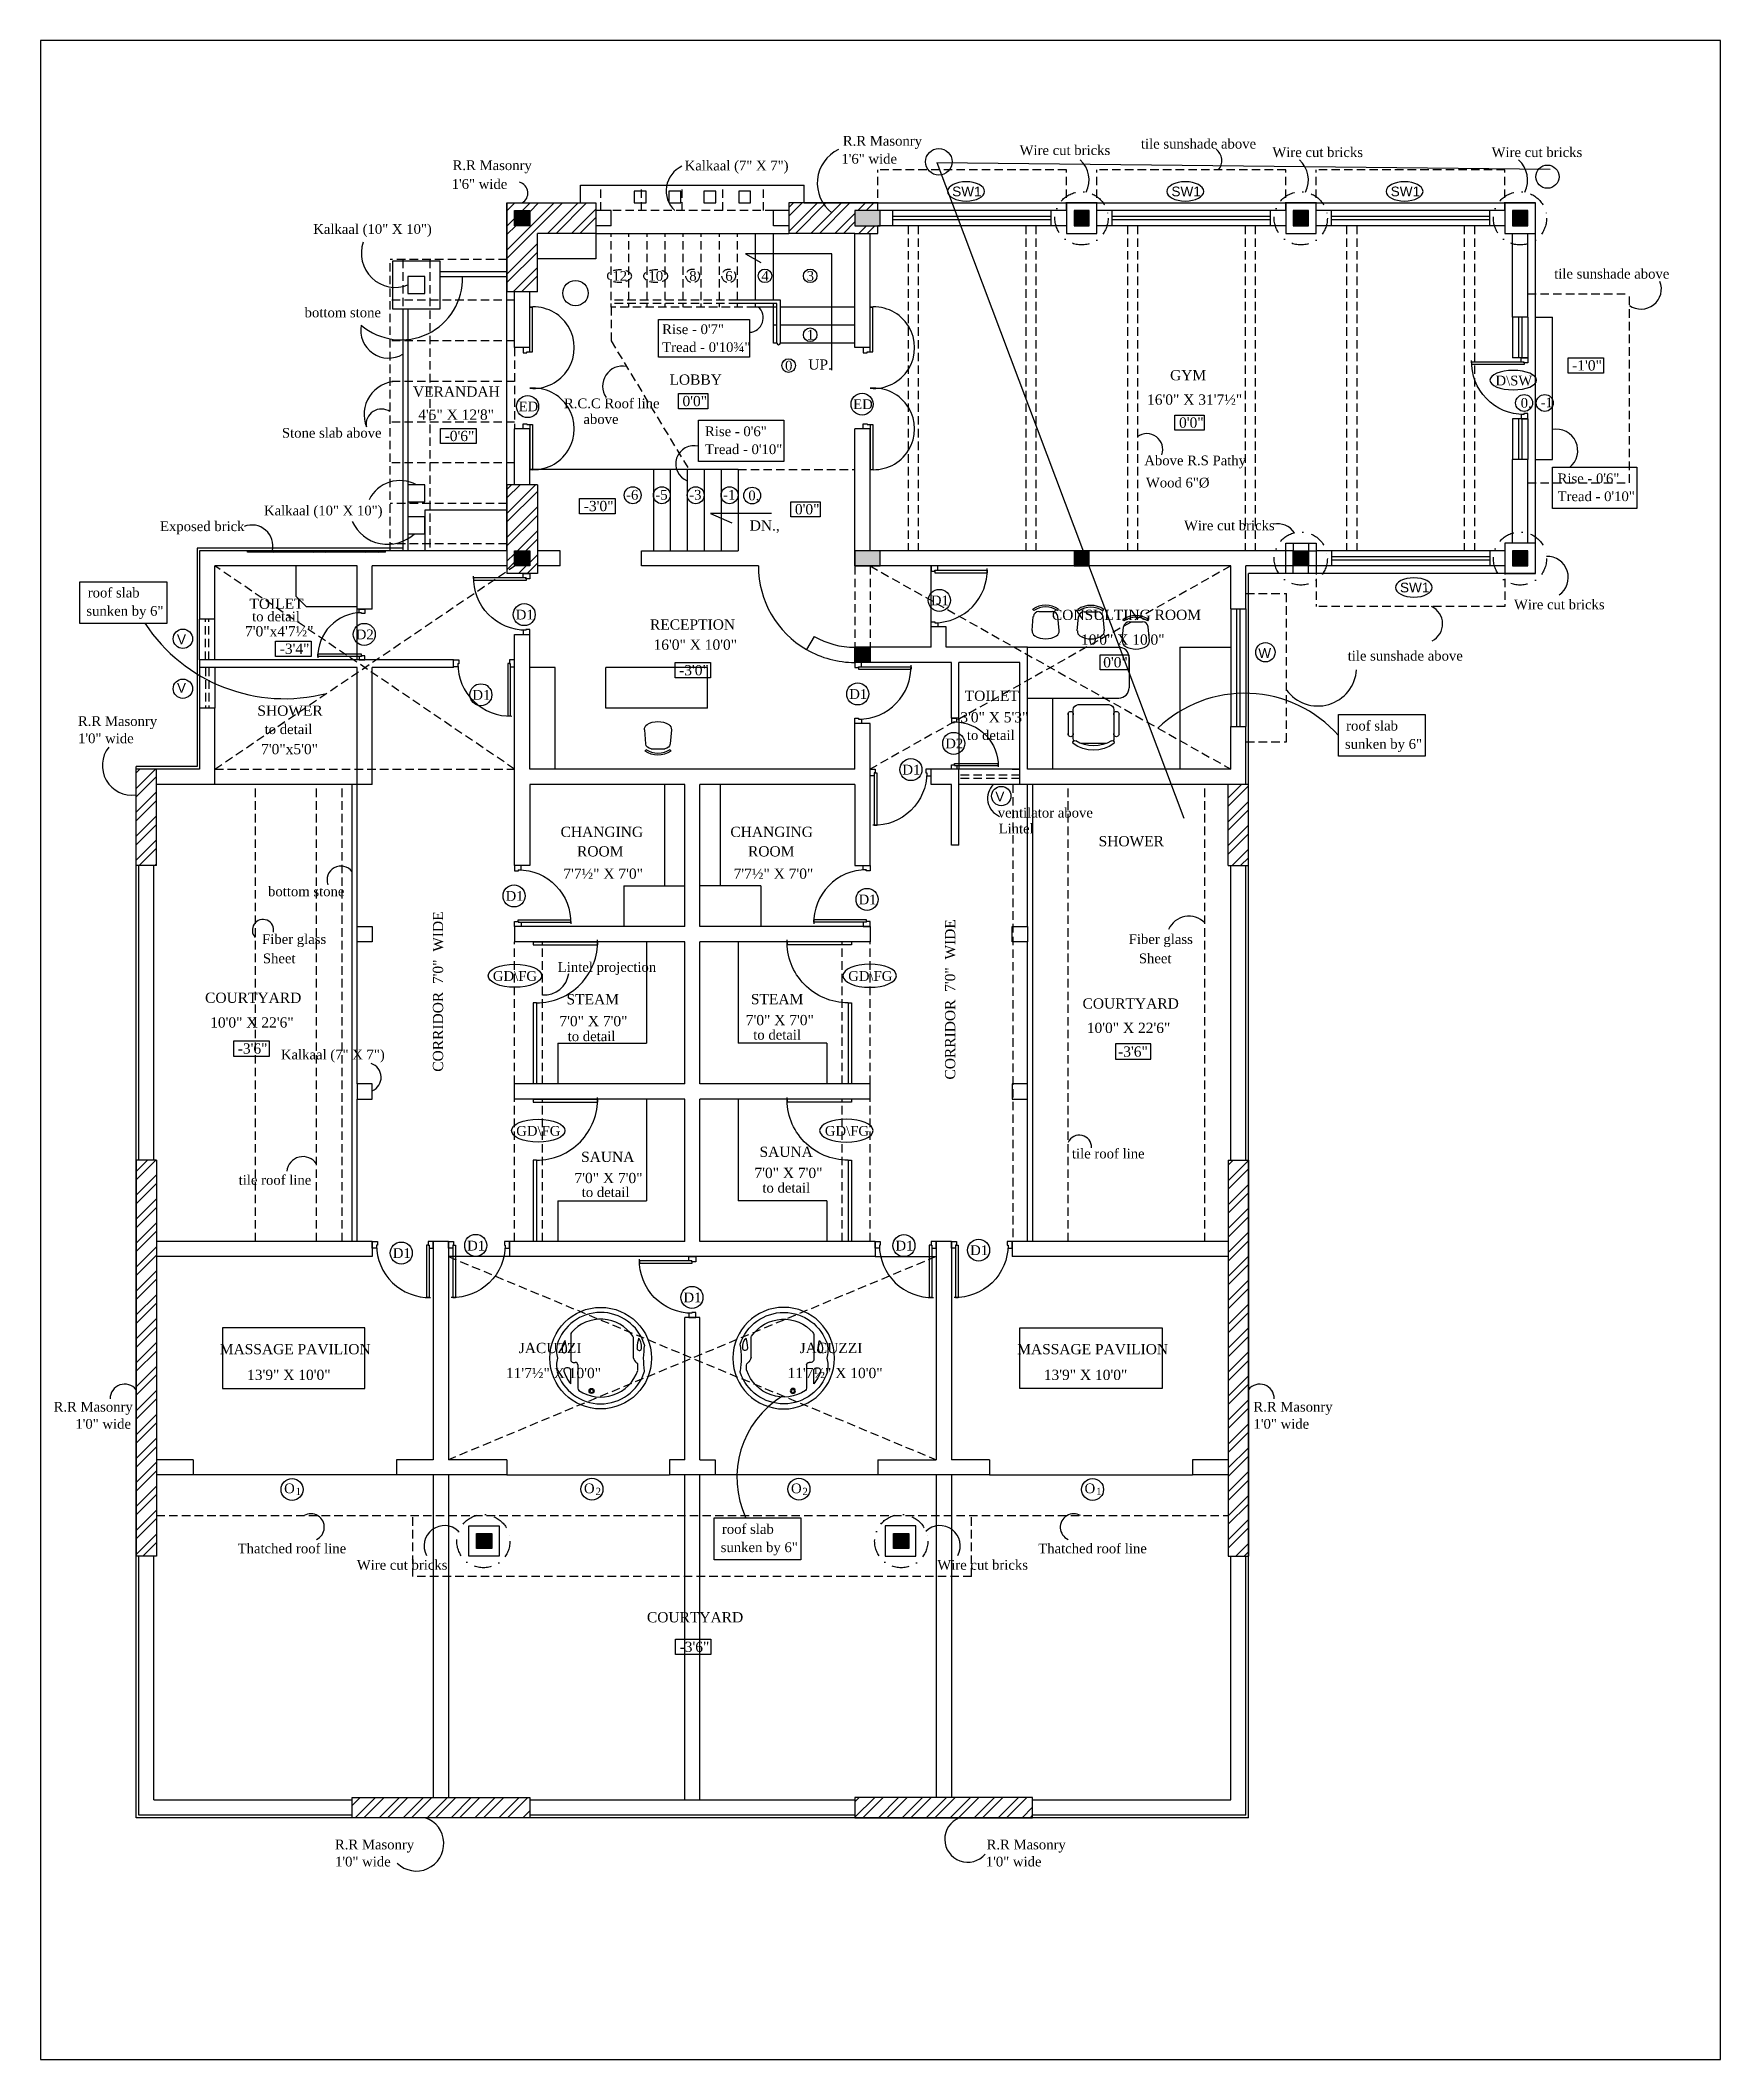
# Model space of a CAD drawing. Extents: x 12259 to 18078, y -1461 to 1911.
# Drawn here: x 12259 to 13252, y -339 to 854 of the extents above; entities that cross this region are included whole.
import ezdxf
from ezdxf.enums import TextEntityAlignment as Align

# ---------------------------------------------------------------- set-up
doc = ezdxf.new("R2010")
doc.units = 0
doc.header["$LTSCALE"] = 20
doc.header["$MEASUREMENT"] = 0
doc.linetypes.add('DASHDOT', pattern=[1, 0.5, -0.25, 0, -0.25])
doc.linetypes.add('HIDDEN', pattern=[0.375, 0.25, -0.125])
doc.layers.get('0').update_dxf_attribs({"linetype": 'CONTINUOUS'})
for name, color, linetype in [('column', 31, 'CONTINUOUS'), ('DETTEXT', 7, 'CONTINUOUS'), ('DOOR', 1, 'CONTINUOUS'), ('door text', 2, 'CONTINUOUS'), ('FURN', 10, 'CONTINUOUS'), ('Glass', 130, 'CONTINUOUS'), ('handrail', 1, 'CONTINUOUS'), ('HATCH', 252, 'CONTINUOUS'), ('kalkaal', 7, 'CONTINUOUS'), ('PLUMBING', 6, 'CONTINUOUS'), ('Roof lilne', 31, 'CONTINUOUS'), ('Stone', 8, 'CONTINUOUS'), ('text', 2, 'CONTINUOUS'), ('wall', 13, 'CONTINUOUS'), ('window', 4, 'CONTINUOUS'), ('window sill', 5, 'CONTINUOUS'), ('WINTEXT', 2, 'CONTINUOUS'), ('WOOD', 7, 'CONTINUOUS')]:
    doc.layers.add(name, color=color, linetype=linetype)
doc.layers.add('correct', color=230, linetype='CONTINUOUS', plot=False)
doc.styles.add('STYLE1', font='arial_2.ttf', dxfattribs={"width": 0.75, "oblique": 25})
doc.styles.add('style5', font='times_2.ttf')
pattern_1 = [(45, (-1534.97, 47.558), (-7.071068, 7.071068), []), (45, (-1534.97, 52.558), (-7.071068, 7.071068), [])]

msp = doc.modelspace()

# ---------------------------------------------------------------- texts
at = {"layer": 'DETTEXT', "style": 'style5'}
for s, p in [('R.R Masonry', (12733.4, 791.6)), ('R.R Masonry ', (12502.9, 777.2)), ('Kalkaal (7" X 7")', (12640, 777)), (' 1\'6" wide', (12730.4, 781)), (' 1\'6" wide', (12500.2, 766.1)), ('Kalkaal (10" X 10")', (12420.6, 739.5)), ('bottom stone', (12415.5, 690.2)), ('Rise - 0\'7"', (12626.7, 680.3)), ('Tread - 0\'10¾"', (12626.7, 669.7)), ('R.C.C Roof line', (12568.7, 636.5)), ('above', (12580.2, 627.2)), ('Stone slab above', (12402.1, 619.1)), ('Rise - 0\'6"', (12652, 620)), ('Tread - 0\'10"', (12652, 609.4)), ('Rise - 0\'6"', (13155.6, 592.2)), ('Tread - 0\'10"', (13155.6, 581.6)), ('Kalkaal (10" X 10")', (12391.5, 573.2)), ('Exposed brick', (12330.1, 563.9)), ('roof slab', (12287.4, 524.7)), ('sunken by 6"', (12286.6, 513.9)), ('R.R Masonry', (12281.6, 448.8)), ('1\'0" wide', (12281.7, 438.6)), ('sunken by 6"', (13030, 435.3)), ('roof slab', (13030.7, 446.1)), ('bottom stone', (12393.9, 348.2)), ('Kalkaal (7" X 7")', (12401.5, 251.8)), ('R.R Masonry', (12267.2, 43.7)), ('R.R Masonry', (12975.9, 43.7)), ('1\'0" wide', (12280.1, 33.6)), ('1\'0" wide', (12976, 33.6)), ('roof slab', (12662, -28.5)), ('sunken by 6"', (12661.3, -39.3)), ('R.R Masonry', (12433.4, -214.9)), ('R.R Masonry', (12818.3, -214.9)), ('1\'0" wide', (12433.5, -225)), ('1\'0" wide', (12817.9, -225))]:
    msp.add_text(s, height=5.75, dxfattribs=at).set_placement(p)
for s, p in [('Wire cut bricks', (12864.6, 786.1)), ('tile sunshade above', (12943.5, 789.9)), ('Wire cut bricks', (13013.9, 784.9)), ('Wire cut bricks', (13143.4, 784.9)), ('tile sunshade above', (13187.6, 713.1)), ('Above R.S Pathy ', (12942.6, 602.8)), ('Wood 6"%%C', (12931.2, 589.7)), ('Wire cut bricks', (12961.7, 564.4)), ('to detail', (12398.6, 510.6)), ('Wire cut bricks', (13156.6, 517.7)), ('tile sunshade above', (13065.6, 487.4)), ('to detail', (12406, 444)), ('to detail', (12820.8, 440.5)), ('ventilator above ', (12854.1, 394.7)), (' Lintel', (12834.7, 385.3)), ('Fiber glass ', (12410.4, 320)), ('Fiber glass ', (12922.3, 320)), ('Sheet', (12400.5, 308.6)), ('Sheet', (12917.9, 308.6)), ('Lintel projection', (12594.1, 303.5)), ('to detail', (12585, 262.6)), ('to detail', (12694.6, 263.5)), ('tile roof line', (12890.2, 193.3)), ('tile roof line', (12398, 177.7)), ('to detail', (12700, 173.1)), ('to detail', (12593.3, 170.5)), ('Thatched roof line', (12408, -40)), ('Thatched roof line', (12880.9, -40)), ('Wire cut bricks', (12473.1, -49.7)), ('Wire cut bricks', (12816, -49.7))]:
    msp.add_text(s, height=5.75, dxfattribs=at).set_placement(p, align=Align.CENTER)
at = {"layer": 'DETTEXT', "color": 7, "style": 'style5'}
for s, p in [('12', (12597.3, 711.8)), ('10', (12618.6, 711.8)), ('8', (12642.7, 711.8)), ('6', (12664, 711.8)), ('4', (12685.3, 711.8)), ('3', (12712.1, 711.8)), ('1', (12712.1, 677.1)), ('0.', (12699.3, 658.8)), ('0.', (13133.8, 636.8)), ('-1', (13145.6, 637.1)), ('-6', (12605.4, 582.5)), ('-5', (12622.7, 582.5)), ('-3', (12642.7, 582.5)), ('-1', (12662.7, 582.5)), ('0.', (12677.6, 582.1))]:
    msp.add_text(s, height=5.74, dxfattribs=at).set_placement(p)
at = {"layer": 'door text', "style": 'style5'}
for s, p in [('D\\SW', (13118.9, 650)), ('ED', (12541.9, 634.7)), ('ED', (12739.5, 636)), ('D1', (12785.4, 520.1)), ('D1', (12540.2, 511.7)), ('D2', (12445.7, 500)), ('D1', (12514.6, 464.3)), ('D1', (12737.2, 464.8)), ('D2', (12793.9, 435.6)), ('D1', (12768.6, 420.1)), ('D1', (12534.2, 345.5)), ('D1', (12742.7, 343.4)), ('GD\\FG', (12526.7, 298.2)), ('GD\\FG', (12736.6, 298.2)), ('GD\\FG', (12540.5, 206.7)), ('GD\\FG', (12722.8, 206.7)), ('D1', (12511.5, 138.9)), ('D1', (12764.5, 138.9)), ('D1', (12467.6, 134.5)), ('D1', (12808.6, 136.2)), ('D1', (12639.3, 108.3)), ('O', (12403.4, -4.5)), ('O', (12580.5, -4.5)), ('O', (12702.8, -4.5)), ('O', (12876.2, -4.5))]:
    msp.add_text(s, height=5.75, dxfattribs=at).set_placement(p)
at = {"layer": 'door text', "color": 0, "style": 'style5'}
for s, p in [('1', (12410.2, -5.6)), ('2', (12587.3, -5.6)), ('2', (12709.5, -5.6)), ('1', (12883, -5.6))]:
    msp.add_text(s, height=4.31, dxfattribs=at).set_placement(p)
at = {"layer": 'text', "style": 'style5'}
for s, p in [('LOBBY', (12631, 650.4)), ('UP.', (12713, 659.3)), ('GYM', (12926.7, 653)), ('-1\'0"', (13164.2, 658.8)), ('VERANDAH', (12479.5, 643.3)), ('16\'0" X 31\'7½"', (12913.1, 638.6)), ('4\'5" X 12\'8"', (12482.6, 629.7)), ('0\'0"', (12638.7, 637.7)), ('-0\'6"', (12498.2, 617.1)), ('0\'0"', (12932, 625)), ('-3\'0"', (12580.4, 575.7)), ('0\'0"', (12705.1, 573.8)), ('DN.,', (12678.4, 564.2)), ('TOILET', (12382.9, 518)), ('CONSULTING ROOM', (12856.9, 511.4)), ('7\'0"x4\'7½"', (12380.3, 501.7)), ('RECEPTION', (12619.5, 505.7)), ('10\'0" X 10\'0"', (12874.1, 496.8)), ('-3\'4"', (12400.8, 491.4)), ('16\'0" X 10\'0"', (12621.6, 493.8)), ('0\'0"', (12887.2, 483.4)), ('-3\'0"', (12636.7, 478.7)), ('TOILET', (12805.4, 463.6)), ('SHOWER', (12387.6, 454.8)), ('3\'0" X 5\'3"', (12802.8, 450.9)), ('7\'0"x5\'0"', (12389.8, 432.1)), ('CHANGING', (12566.7, 383.2)), ('CHANGING', (12667, 383.2)), ('SHOWER', (12884.5, 377.7)), ('ROOM', (12576.4, 371.7)), ('ROOM', (12677.4, 371.7)), ('7\'7½" X 7\'0"', (12568.3, 358.5)), ('7\'7½" X 7\'0"', (12668.9, 358.5)), ('COURTYARD', (12356.7, 285.2)), ('STEAM', (12570.2, 284.3)), ('STEAM', (12679.1, 284.4)), ('COURTYARD', (12875, 281.8)), ('10\'0" X 22\'6"', (12359.7, 270.6)), ('7\'0" X 7\'0"', (12566, 271.4)), ('7\'0" X 7\'0"', (12676.1, 272)), ('10\'0" X 22\'6"', (12877.5, 267.4)), ('-3\'6"', (12376, 255.2)), ('-3\'6"', (12896, 253.4)), ('SAUNA', (12578.8, 191.2)), ('SAUNA', (12684.2, 194.2)), ('7\'0" X 7\'0"', (12574.9, 178.7)), ('7\'0" X 7\'0"', (12681.2, 181.7)), ('MASSAGE PAVILION', (12365.4, 77.6)), ('JACUZZI', (12542, 78.3)), ('JACUZZI', (12707.9, 78.3)), ('MASSAGE PAVILION', (12836.4, 77.6)), ('13\'9" X 10\'0"', (12381.5, 62.4)), ('11\'7½" X 10\'0"', (12534.4, 63.5)), ('11\'7½" X 10\'0"', (12700.7, 63.5)), ('13\'9" X 10\'0"', (12852.1, 62.4)), ('COURTYARD', (12617.7, -80.8)), ('-3\'6"', (12637, -98.3))]:
    msp.add_text(s, height=6.05, dxfattribs=at).set_placement(p)
for s, p in [('CORRIDOR  7\'0"  WIDE', (12497.3, 244.5)), ('CORRIDOR  7\'0"  WIDE  ', (12799.8, 239.9))]:
    msp.add_text(s, height=6.05, rotation=90, dxfattribs=at).set_placement(p)
at = {"layer": 'WINTEXT', "color": 2, "style": 'STYLE1'}
for s, rotation, p in [('SW1', 0.0858, (12798, 761.7)), ('SW1', 0.0858, (12927.5, 761.7)), ('SW1', 0.0858, (13057, 761.7)), ('SW1', 0.0858, (13062.5, 527.7)), ('V', 0.0858, (12340.1, 497.1)), ('W', 0.0858, (12978.8, 489)), ('V', 359.9142, (12340.1, 468.5)), ('V', 0.0858, (12823.5, 404.2))]:
    msp.add_text(s, height=5.75, rotation=rotation, dxfattribs=at).set_placement(p)

# ---------------------------------------------------------------- blocks, each defined once
blk = doc.blocks.new('DR1H902')
at = {"color": 0}
for p, q in [((-0.5, 0), (-0.5, 1)), ((-0.5, 1), (-0.45, 1)), ((-0.45, 0), (-0.45, 1)), ((-0.5, 0), (-0.45, 0))]:
    blk.add_line(p, q, dxfattribs=at)
blk.add_arc((-0.5, 0), 1, 0, 91.707, dxfattribs=at)
blk = doc.blocks.new('A$C3B4262AC')
at = {"layer": 'DOOR'}
for p, q in [((0, 4), (0, 0)), ((2.5, 4), (0, 4)), ((0, 0), (3, 0)), ((2.5, 2.25), (2.5, 4)), ((3, 2.25), (2.5, 2.25)), ((3, 0), (3, 2.25))]:
    blk.add_line(p, q, dxfattribs=at)
blk = doc.blocks.new('A$C1F9E242A')
blk.add_blockref('A$C3B4262AC', (0, 0))
at = {"xscale": -1}
blk.add_blockref('A$C3B4262AC', (36, 0), dxfattribs=at)
at = {"layer": 'DOOR', "xscale": -31, "yscale": 31, "zscale": 68.88888888888889}
blk.add_blockref('DR1H902', (18, 2.2), dxfattribs=at)
blk = doc.blocks.new('*U27')
at = {"xscale": -1, "rotation": 359.9999999999998}
blk.add_blockref('A$C1F9E242A', (0, -2), dxfattribs=at)
blk = doc.blocks.new('*U28')
at = {"rotation": 179.9999999999999}
blk.add_blockref('A$C1F9E242A', (0, 2), dxfattribs=at)
blk = doc.blocks.new('*U18')
at = {"xscale": -1, "rotation": 270.0000000000025}
blk.add_blockref('A$C1F9E242A', (-18, -16), dxfattribs=at)
blk = doc.blocks.new('*U19')
at = {"xscale": -1, "rotation": 90.00000000000256}
blk.add_blockref('A$C1F9E242A', (-14, 20), dxfattribs=at)
blk = doc.blocks.new('*U23')
at = {"rotation": 270.0000000000025}
blk.add_blockref('A$C1F9E242A', (-18, 20), dxfattribs=at)
blk = doc.blocks.new('*U15')
at = {"xscale": -1, "rotation": 90.00000000000249}
blk.add_blockref('A$C1F9E242A', (-14, 20), dxfattribs=at)
blk = doc.blocks.new('*U24')
at = {"rotation": 359.9999999999999}
blk.add_blockref('A$C1F9E242A', (-36, -2), dxfattribs=at)
blk = doc.blocks.new('CHAIR1')
at = {"color": 0}
for p, q in [((6.1, 10), (16.4, 9.1)), ((20.1, 5), (20.1, -5)), ((20.8, 8.8), (21.9, 9.6)), ((6.1, -10), (16.4, -9.1)), ((20.8, -8.8), (21.9, -9.6))]:
    blk.add_line(p, q, dxfattribs=at)
for centre, radius, start, end in [((15.4, 0), 15.4, 148.407, 211.593), ((5.7, 5.9), 4.06, 85.0303, 148.407), ((16, 5), 4.06, 0, 85.0303), ((7.9, 0), 15.6, 325.6197, 34.3803), ((7.9, 0), 16.9, 325.6197, 34.3803), ((5.7, -5.9), 4.06, 211.593, 274.9697), ((16, -5), 4.06, 274.9697, 0)]:
    blk.add_arc(centre, radius, start, end, dxfattribs=at)
blk = doc.blocks.new('CARLO')
for p, q in [((35.6, 36.3), (35.6, 50.1)), ((0.1, 39), (0.1, 36.4)), ((39.8, 47.5), (39.8, 39.6)), ((41.3, 38.1), (42.4, 38.1)), ((2.8, 32), (2.8, 20.1)), ((38.3, 34.8), (37.1, 34.8)), ((39.8, 18.2), (39.8, 33.3))]:
    blk.add_line(p, q)
for centre, radius in [((22.1, 32.3), 30), ((27.5, 51.7), 1.5), ((27.5, 51.7), 1)]:
    blk.add_circle(centre, radius)
for centre, radius, start, end in [((22.1, 32.3), 27, 17.2485, 162.0447), ((22.1, 32.3), 23, 55.9489, 161.7681), ((34.1, 50.1), 1.5, 0, 55.9489), ((-2.2, 40.1), 1.5, 162.0447, 186.6967), ((-156.9, 22), 154.3, 3.824, 6.6967), ((1.6, 39), 1.5, 161.7681, 180), ((1.6, 36.4), 1.5, 180, 233.6333), ((37.1, 36.3), 1.5, 180, 270), ((21.1, 32.5), 24, 18.2214, 38.7348), ((41.3, 39.6), 1.5, 180, 270), ((42.4, 39.6), 1.5, 270, 18.2214), ((32.3, 36.6), 15.9, 344.1542, 13.3342), ((-160.3, 42.9), 157.7, 353.3167, 356.1156), ((-2.2, 24.4), 1.5, 173.3167, 197.9548), ((22.1, 32.3), 27, 197.9548, 342.7515), ((5.2, 25.3), 7.26, 163.6139, 222.4153), ((-0.8, 26.3), 1.5, 355.0864, 133.6621), ((-29.1, 28), 29.8, 345.215, 356.3677), ((-2.5, 30.8), 5.48, 12.253, 53.6333), ((38.3, 33.3), 1.5, 0, 90), ((43.7, 27.7), 1.5, 46.3379, 184.9136), ((72, 29.5), 29.8, 183.6323, 194.785), ((37.7, 26.8), 7.26, 317.5847, 16.3861), ((32.4, 27.9), 15.8, 346.6544, 15.8676), ((4.3, 20.1), 1.5, 180, 214.5636), ((22.1, 32.3), 23, 214.5636, 318.9795), ((37.8, 18.4), 2, 318.4718, 360)]:
    blk.add_arc(centre, radius, start, end)
blk = doc.blocks.new('*U16')
at = {"rotation": 270.0000000000025}
blk.add_blockref('A$C1F9E242A', (-18, 20), dxfattribs=at)
blk = doc.blocks.new('CHAIR7')
at = {"color": 0}
for p, q in [((20, 12), (3, 12)), ((5.1, 15), (17.9, 15)), ((0, 9), (0, -9)), ((23, -7.4), (23, 7.4)), ((3, -12), (20, -12)), ((5.1, -15), (17.9, -15))]:
    blk.add_line(p, q, dxfattribs=at)
for centre, radius, start, end in [((3, 9), 3, 90, 180), ((5.6, 13.5), 1.56, 73.7398, 286.2602), ((17.4, 13.5), 1.56, 253.7398, 106.2602), ((20, 9), 3, 62.4156, 90), ((22.3, 11.1), 1.1, 53.3099, 212.0274), ((7, 0), 20, 323.1301, 36.8699), ((4.8, 0), 19.6, 327.5758, 32.4242), ((3, -9), 3, 180, 270), ((20, -9), 3, 270, 297.5844), ((22.3, -11.1), 1.1, 147.9726, 306.6901), ((5.6, -13.5), 1.56, 73.7398, 286.2602), ((17.4, -13.5), 1.56, 253.7398, 106.2602)]:
    blk.add_arc(centre, radius, start, end, dxfattribs=at)
blk = doc.blocks.new('A$C240D2A6D')
at = {"color": 0}
blk.add_line((1, 2.5), (1, 2.5), dxfattribs=at)
at = {"layer": 'DOOR'}
for p, q in [((0, 45.5), (0, 72)), ((0, 72), (1.6, 72)), ((1.6, 45.5), (1.6, 72)), ((0, 45.5), (1.6, 45.5)), ((0, 2.5), (1.6, 2.5)), ((0, 2.5), (0, -24)), ((1.6, 2.5), (1.6, -24)), ((0, -24), (1.6, -24))]:
    blk.add_line(p, q, dxfattribs=at)
for centre in [(2.2, 48), (2.2, 0)]:
    blk.add_arc(centre, 24.1, 264.8724, 95.1276, dxfattribs=at)
at = {"yscale": 1.000001437762421, "rotation": 270}
for p, xscale, zscale in [((-4, 48), 1.000001437762421, 1.000001437762421), ((-4, 0), -1.000001437762421, 1.000001437762382)]:
    blk.add_blockref('A$C3B4262AC', p, dxfattribs=dict(at, xscale=xscale, zscale=zscale))
blk = doc.blocks.new('*U22')
at = {"rotation": 1.22133299768199e-12}
blk.add_blockref('A$C1F9E242A', (-36, 2), dxfattribs=at)
blk = doc.blocks.new('A$C0BD9222F')
at = {"layer": 'Glass', "color": 4}
for p, q in [((0, 36), (-38, 36)), ((-38, 36), (-38, 34.2)), ((0, 36), (0, 34.2)), ((0, 34.2), (-38, 34.2))]:
    blk.add_line(p, q, dxfattribs=at)
at = {"layer": 'Glass', "color": 4, "extrusion": (0, 0, -1)}
blk.add_ellipse((-2, 36), major_axis=(-25.5, 25.5), ratio=1, start_param=3.926991, end_param=5.52758, dxfattribs=at)

# ---------------------------------------------------------------- hatches: boundary and pattern name
at = {"layer": 'column'}
msp.add_hatch(color=8, dxfattribs=at).paths.add_polyline_path([(12740.5, 495.3), (12740.5, 486.3), (12749.5, 486.3), (12749.5, 495.3)])
at = {"layer": 'HATCH'}
for points in [[(12539.5, 744.3), (12548.5, 744.3), (12548.5, 753.3), (12539.5, 753.3)], [(12755.5, 744.3), (12755.5, 753.3), (12740.5, 753.3), (12740.5, 744.3)], [(12870, 753.3), (12870, 744.3), (12879, 744.3), (12879, 753.3)], [(13008.5, 753.3), (12999.5, 753.3), (12999.5, 744.3), (13008.5, 744.3)], [(13138, 753.3), (13129, 753.3), (13129, 744.3), (13138, 744.3)], [(12548.5, 543.3), (12548.5, 552.3), (12539.5, 552.3), (12539.5, 543.3)], [(12755.5, 552.3), (12749.5, 552.3), (12740.5, 552.3), (12740.5, 543.3), (12755.5, 543.3)], [(12879, 552.3), (12870, 552.3), (12870, 543.3), (12879, 543.3)], [(13008.5, 543.3), (13008.5, 552.3), (12999.5, 552.3), (12999.5, 543.3)], [(13138, 543.3), (13138, 552.3), (13129, 552.3), (13129, 543.3)], [(12517, -28.2), (12517, -37.2), (12526, -37.2), (12526, -28.2)], [(12772.4, -37.2), (12772.4, -28.2), (12763.4, -28.2), (12763.4, -37.2)]]:
    msp.add_hatch(color=8, dxfattribs=at).paths.add_polyline_path(points)
h = msp.add_hatch(dxfattribs=at)
h.set_pattern_fill('STEEL', color=256, scale=16, style=0)
h.set_pattern_definition([(45, (-1534.9703, 0), (-1.41421356, 1.41421356), []), (45, (-1534.9703, 1), (-1.41421356, 1.41421356), [])])
h.paths.add_polyline_path([(12381.7, 552.3), (12381.7, 551.5), (12463.2, 551.5), (12463.2, 552.3)])
at = {"layer": 'Stone', "ltscale": 5}
h = msp.add_hatch(dxfattribs=at)
h.set_pattern_fill('STEEL', color=256, scale=80, style=0)
h.set_pattern_definition(pattern_1)
h.paths.add_polyline_path([(12587.5, 739.8), (12587.5, 757.8), (12535, 757.8), (12535, 705.3), (12553, 705.3), (12553, 739.8)])
h.paths.add_polyline_path([(12548.5, 744.3), (12539.5, 744.3), (12539.5, 753.3), (12548.5, 753.3)], flags=16)
h = msp.add_hatch(dxfattribs=at)
h.set_pattern_fill('STEEL', color=256, scale=80, style=0)
h.set_pattern_definition(pattern_1)
h.paths.add_polyline_path([(12754, 744.3), (12740.5, 744.3), (12740.5, 753.3), (12754, 753.3), (12754, 757.8), (12701.5, 757.8), (12701.5, 739.8), (12754, 739.8)])
h = msp.add_hatch(dxfattribs=at)
h.set_pattern_fill('STEEL', color=256, scale=80, style=0)
h.set_pattern_definition(pattern_1)
h.paths.add_polyline_path([(12553, 591.3), (12535, 591.3), (12535, 538.8), (12553, 538.8)])
h.paths.add_polyline_path([(12548.5, 552.3), (12548.5, 543.3), (12539.5, 543.3), (12539.5, 552.3)], flags=16)
h = msp.add_hatch(dxfattribs=at)
h.set_pattern_fill('STEEL', color=256, scale=80, style=0)
h.set_pattern_definition(pattern_1)
h.paths.add_polyline_path([(12328, 423.3), (12316, 423.3), (12316, 366.3), (12328, 366.3)])
h = msp.add_hatch(dxfattribs=at)
h.set_pattern_fill('STEEL', color=256, scale=80, style=0)
h.set_pattern_definition(pattern_1)
h.paths.add_polyline_path([(12973, 414.3), (12961, 414.3), (12961, 366.3), (12973, 366.3)])
h = msp.add_hatch(dxfattribs=at)
h.set_pattern_fill('STEEL', color=256, scale=80, style=0)
h.set_pattern_definition(pattern_1)
h.paths.add_polyline_path([(12316, -41.7), (12328, -41.7), (12328, 192.3), (12316, 192.3)])
h = msp.add_hatch(dxfattribs=at)
h.set_pattern_fill('STEEL', color=256, scale=80, style=0)
h.set_pattern_definition(pattern_1)
h.paths.add_polyline_path([(12973, 192.3), (12961, 192.3), (12961, -41.7), (12973, -41.7)])
h = msp.add_hatch(dxfattribs=at)
h.set_pattern_fill('STEEL', color=256, scale=80, style=0)
h.set_pattern_definition([(45, (-1447.97, 47.558), (-7.071068, 7.071068), []), (45, (-1447.97, 52.558), (-7.071068, 7.071068), [])])
h.paths.add_polyline_path([(12548.5, -196.2), (12548.5, -184.2), (12443.5, -184.2), (12443.5, -196.2)])
h = msp.add_hatch(dxfattribs=at)
h.set_pattern_fill('STEEL', color=256, scale=80, style=0)
h.set_pattern_definition(pattern_1)
h.paths.add_polyline_path([(12845.5, -196.2), (12845.5, -184.2), (12740.5, -184.2), (12740.5, -196.2)])

# ---------------------------------------------------------------- linework, layer by layer
for p, q in [((12578.5, 768.3), (12710.5, 768.3)), ((12578.5, 757.8), (12578.5, 768.3)), ((12710.5, 757.8), (12710.5, 768.3)), ((12535, 757.8), (12578.5, 757.8)), ((12535, 552.3), (12535, 757.8)), ((12710.5, 757.8), (13142.5, 757.8)), ((13142.5, 538.8), (13142.5, 757.8)), ((12587.5, 739.8), (12701.5, 739.8)), ((12681.8, 700.3), (12681.8, 739.8)), ((12692.5, 700.3), (12692.5, 739.8)), ((12495.5, 717.3), (12535, 717.3)), ((12495.5, 714.3), (12535, 714.3)), ((12473.5, 695.3), (12473.5, 552.3)), ((12476.5, 695.3), (12476.5, 552.3)), ((12596.5, 696.3), (12596.5, 698.3)), ((12607.1, 696.3), (12607.1, 698.3)), ((12617.8, 696.3), (12617.8, 698.3)), ((12628.5, 696.3), (12628.5, 698.3)), ((12639.1, 696.3), (12639.1, 698.3)), ((12649.8, 696.3), (12649.8, 698.3)), ((12660.5, 696.3), (12660.5, 698.3)), ((12671.1, 696.3), (12671.1, 698.3)), ((12681.8, 696.3), (12681.8, 698.3)), ((12692.5, 696.3), (12681.8, 696.3)), ((12692.5, 675), (12692.5, 698.3)), ((12694.5, 696.3), (12692.5, 696.3)), ((12740.5, 696.3), (12696.5, 696.3)), ((12694.5, 685.6), (12692.5, 685.6)), ((12740.5, 685.6), (12696.5, 685.6)), ((13142.5, 690.3), (13152.5, 690.3)), ((13152.5, 606.3), (13152.5, 690.3)), ((12694.5, 675), (12692.5, 675)), ((12740.5, 675), (12696.5, 675)), ((12671.5, 600.3), (12548.5, 600.3)), ((12621.5, 600.3), (12621.5, 552.3)), ((12631.5, 600.3), (12631.5, 552.3)), ((12641.5, 600.3), (12641.5, 552.3)), ((12651.5, 600.3), (12651.5, 552.3)), ((12661.5, 600.3), (12661.5, 552.3)), ((12671.5, 600.3), (12671.5, 552.3)), ((13142.5, 606.3), (13152.5, 606.3)), ((12535, 576.3), (12486.5, 576.3)), ((12486.5, 576.3), (12486.5, 552.3)), ((12473.5, 553.8), (12352, 553.8)), ((12352, 553.8), (12352, 424.8)), ((12614.5, 543.3), (12614.5, 552.3)), ((12614.5, 552.3), (12671.5, 552.3)), ((12410.5, 525.3), (12410.5, 543.3)), ((12683.5, 543.3), (12614.5, 543.3)), ((12785.5, 507.3), (12785.5, 543.3)), ((12973, -196.2), (12973, 538.8)), ((13142.5, 538.8), (12973, 538.8)), ((12416.5, 519.3), (12410.5, 525.3)), ((12416.5, 519.3), (12446.5, 519.3)), ((12446.5, 487.8), (12446.5, 517.8)), ((12802, 453.3), (12802, 423.3)), ((12316, -196.2), (12316, 424.8)), ((12352, 424.8), (12316, 424.8)), ((12446.5, 414.3), (12362.5, 414.3)), ((12443.5, 144.3), (12443.5, 414.3)), ((12446.5, 330.3), (12446.5, 414.3)), ((12628, 414.3), (12628, 354.3)), ((12661, 414.3), (12661, 354.3)), ((12842.5, 330.3), (12842.5, 414.3)), ((12845.5, 414.3), (12845.5, 144.3)), ((12446.5, 237.3), (12446.5, 321.3)), ((12617.5, 321.3), (12617.5, 261.3)), ((12671.5, 321.3), (12671.5, 261.3)), ((12842.5, 237.3), (12842.5, 321.3)), ((12565, 261.3), (12565, 237.3)), ((12565, 261.3), (12617.5, 261.3)), ((12724, 261.3), (12671.5, 261.3)), ((12724, 261.3), (12724, 237.3)), ((12446.5, 144.3), (12446.5, 228.3)), ((12617.5, 228.3), (12617.5, 168.3)), ((12671.5, 228.3), (12671.5, 168.3)), ((12842.5, 144.3), (12842.5, 228.3)), ((12565, 168.3), (12565, 144.3)), ((12565, 168.3), (12617.5, 168.3)), ((12724, 168.3), (12671.5, 168.3)), ((12724, 168.3), (12724, 144.3)), ((12536.5, 135.3), (12500.5, 135.3)), ((12752.5, 135.3), (12788.5, 135.3)), ((12469.7, 6.3), (12349.7, 6.3)), ((12491.5, 6.3), (12491.5, -184.2)), ((12500.5, 6.3), (12500.5, -184.2)), ((12535, 6.3), (12631, 6.3)), ((12640, -185.7), (12640, 6.3)), ((12649, -185.7), (12649, 6.3)), ((12754, 6.3), (12658, 6.3)), ((12788.5, 6.3), (12788.5, -184.2)), ((12797.5, 6.3), (12797.5, -184.2)), ((12820, 6.3), (12940, 6.3)), ((12973, -196.2), (12316, -196.2))]:
    msp.add_line(p, q)
at = {"linetype": 'HIDDEN'}
for p, q in [((12590.5, 753.3), (12590.5, 768.3)), ((12614.5, 753.3), (12614.5, 768.3)), ((12638.5, 753.3), (12638.5, 768.3)), ((12662.5, 753.3), (12662.5, 768.3)), ((12686.5, 753.3), (12686.5, 768.3)), ((12692.5, 753.3), (12596.5, 753.3)), ((12596.5, 700.3), (12596.5, 739.8)), ((12607.1, 700.3), (12607.1, 739.8)), ((12617.8, 700.3), (12617.8, 739.8)), ((12628.5, 700.3), (12628.5, 739.8)), ((12639.1, 700.3), (12639.1, 739.8)), ((12649.8, 700.3), (12649.8, 739.8)), ((12660.5, 700.3), (12660.5, 739.8)), ((12671.1, 700.3), (12671.1, 739.8)), ((12681.8, 696.3), (12596.5, 696.3)), ((12596.5, 696.3), (12596.5, 676.3)), ((12596.5, 676.3), (12642.5, 600.3)), ((12671.5, 600.3), (12740.5, 600.3)), ((12539.5, 423.3), (12362.5, 543.3)), ((12362.5, 423.3), (12539.5, 543.3)), ((12740.5, 543.3), (12740.5, 495.3)), ((12749.5, 543.3), (12749.5, 495.3)), ((12962.5, 543.3), (12749.5, 423.3)), ((12749.5, 543.3), (12962.5, 423.3)), ((12362.5, 423.3), (12539.5, 423.3)), ((12539.5, 237.3), (12539.5, 321.3)), ((12556, 237.3), (12556, 321.3)), ((12733, 237.3), (12733, 321.3)), ((12749.5, 237.3), (12749.5, 321.3)), ((12539.5, 144.3), (12539.5, 228.3)), ((12556, 144.3), (12556, 228.3)), ((12733, 144.3), (12733, 228.3)), ((12749.5, 144.3), (12749.5, 228.3)), ((12788.5, 135.3), (12500.5, 15.3)), ((12500.5, 135.3), (12788.5, 15.3))]:
    msp.add_line(p, q, dxfattribs=at)
at = {"color": 8}
msp.add_line((12463.2, 552.3), (12381.7, 552.3), dxfattribs=at)
at = {"color": 41}
for p, q in [((12604, 354.3), (12604, 330.3)), ((12604, 354.3), (12640, 354.3)), ((12685, 354.3), (12649, 354.3)), ((12685, 354.3), (12685, 330.3))]:
    msp.add_line(p, q, dxfattribs=at)
for points in [[(12455.5, 330.3), (12455.5, 321.3), (12446.5, 321.3), (12446.5, 330.3)], [(12842.5, 330.3), (12842.5, 321.3), (12833.5, 321.3), (12833.5, 330.3)], [(12455.5, 228.3), (12455.5, 237.3), (12446.5, 237.3), (12446.5, 228.3)], [(12842.5, 228.3), (12842.5, 237.3), (12833.5, 237.3), (12833.5, 228.3)]]:
    msp.add_lwpolyline(points, close=True)
msp.add_arc((12740.5, 543.3), 57, 180, 239.992)
at = {"layer": 'column'}
for points in [[(12548.5, 744.3), (12539.5, 744.3), (12539.5, 753.3), (12548.5, 753.3)], [(12740.5, 744.3), (12755.5, 744.3), (12755.5, 753.3), (12740.5, 753.3)], [(12879, 753.3), (12870, 753.3), (12870, 744.3), (12879, 744.3)], [(13008.5, 753.3), (12999.5, 753.3), (12999.5, 744.3), (13008.5, 744.3)], [(13138, 753.3), (13129, 753.3), (13129, 744.3), (13138, 744.3)], [(12548.5, 543.3), (12539.5, 543.3), (12539.5, 552.3), (12548.5, 552.3)], [(12740.5, 543.3), (12755.5, 543.3), (12755.5, 552.3), (12740.5, 552.3)], [(12879, 552.3), (12870, 552.3), (12870, 543.3), (12879, 543.3)], [(13008.5, 543.3), (12999.5, 543.3), (12999.5, 552.3), (13008.5, 552.3)], [(13138, 552.3), (13129, 552.3), (13129, 543.3), (13138, 543.3)], [(12749.5, 486.3), (12740.5, 486.3), (12740.5, 495.3), (12749.5, 495.3)], [(12526, -37.2), (12517, -37.2), (12517, -28.2), (12526, -28.2)], [(12772.4, -37.2), (12763.4, -37.2), (12763.4, -28.2), (12772.4, -28.2)]]:
    msp.add_lwpolyline(points, close=True, dxfattribs=at)
at = {"layer": 'correct'}
for p, q in [((12789, 781.6), (13151.3, 777.7)), ((12789, 781.6), (12934.9, 394.4)), ((12999.5, 552.3), (12995, 552.3)), ((12999.5, 556.8), (12999.5, 552.3)), ((13008.5, 556.8), (13008.5, 552.3)), ((13008.5, 552.3), (13013, 552.3)), ((12999.5, 543.3), (12995, 543.3)), ((12999.5, 538.8), (12999.5, 543.3)), ((13013, 543.3), (13008.5, 543.3)), ((13008.5, 538.8), (13008.5, 543.3))]:
    msp.add_line(p, q, dxfattribs=at)
at = {"layer": 'correct', "color": 3}
msp.add_lwpolyline([(12259.4, -339.1), (13251.9, -339.1), (13251.9, 853.8), (12259.4, 853.8)], close=True, dxfattribs=at)
at = {"layer": 'correct'}
for centre, radius in [((12790.1, 782.1), 7.87), ((13149.6, 773.3), 6.86)]:
    msp.add_circle(centre, radius, dxfattribs=at)
at = {"layer": 'DETTEXT'}
for points in [[(12624.5, 688.9), (12678.3, 688.9), (12678.3, 666.6), (12624.5, 666.6)], [(12648.2, 629.5), (12698.5, 629.5), (12698.5, 605.1), (12648.2, 605.1)], [(13152.5, 601.6), (13202.4, 601.6), (13202.4, 577.3), (13152.5, 577.3)], [(12282.8, 534), (12334.1, 534), (12334.1, 509.4), (12282.8, 509.4)], [(13026.2, 455.5), (13077.4, 455.5), (13077.4, 430.9), (13026.2, 430.9)], [(12657.5, -19.1), (12708.7, -19.1), (12708.7, -43.8), (12657.5, -43.8)]]:
    msp.add_lwpolyline(points, close=True, dxfattribs=at)
at = {"layer": 'DETTEXT', "linetype": 'DASHDOT'}
for centre in [(12874.4, 748.7), (13003.9, 748.7), (13133.4, 748.7), (13003.9, 547.7), (13133.4, 547.7), (12521.1, -32.8), (12767.9, -32.8)]:
    msp.add_circle(centre, 15.7, dxfattribs=at)
at = {"layer": 'DETTEXT', "linetype": 'HIDDEN'}
for centre in [(12644.7, 714.7), (12666, 714.7)]:
    msp.add_circle(centre, 4.01, dxfattribs=at)
at = {"layer": 'DETTEXT'}
for centre, radius in [((12687.4, 714.7), 4.01), ((12714.1, 714.7), 4.01), ((12714.1, 679.9), 4.01), ((12701.4, 661.7), 4.01), ((13135.8, 639.6), 4.99), ((13148, 639.6), 4.99), ((12609.3, 585.1), 4.99), ((12626.5, 585.1), 4.99), ((12646.5, 585.1), 4.99), ((12666.5, 585.1), 4.99), ((12679.9, 584.9), 4.97)]:
    msp.add_circle(centre, radius, dxfattribs=at)
for centre, radius, start, end in [((12740.3, 769.5), 22, 115.6427, 232.7157), ((12949, 782.8), 8.28, 318.6941, 53.7121), ((12645.2, 764.9), 16.1, 115.0413, 226.487), ((12863, 771.3), 15.9, 333.3384, 48.3707), ((12992.5, 771.3), 15.9, 333.3384, 48.3707), ((13122, 771.3), 15.9, 333.3384, 48.3707), ((12540.8, 763.6), 6.59, 299.1314, 75.459), ((12469.1, 728), 20.1, 160.8467, 291.6399), ((12472.5, 713.2), 36.3, 229.6431, 1.6714), ((13204.9, 707.1), 12, 235.0738, 21.3434), ((12677.8, 689.9), 8.56, 273.544, 48.3732), ((12465.1, 682.5), 16.4, 169.0945, 300.9688), ((12603.3, 649.6), 11.8, 78.8923, 214.7553), ((12470.2, 632.7), 19.6, 91.3109, 201.7228), ((12460.9, 626.9), 9.11, 56.4635, 188.964), ((12913, 612.1), 9.41, 340.8097, 126.2783), ((13154.9, 611.5), 12.6, 307.99, 100.9784), ((12645.5, 603.6), 10.8, 75.1638, 248.306), ((12471.8, 573.6), 20.2, 61.2117, 153.9868), ((12384.4, 555.1), 12.4, 346.7349, 111.9282), ((12464.6, 579.2), 23.1, 204.6588, 312.9376), ((12990.3, 556.2), 12, 34.1402, 102.5076), ((13149.4, 536.5), 12.5, 304.3752, 91.7859), ((13076.5, 509.1), 11.2, 296.0797, 65.841), ((12403.7, 563.6), 98.7, 213.2615, 284.4595), ((13014, 483.5), 22.9, 216.0163, 356.3538), ((12970.7, 394), 74.1, 41.5575, 133.7671), ((12313.5, 425.4), 17.5, 141.5072, 278.1062), ((12830.4, 406), 11.5, 134.0992, 247.3133), ((12436.9, 357.9), 8.14, 35.6272, 200.9867), ((12390.9, 328.2), 6.28, 348.9651, 223.7173), ((12937.8, 323.3), 13.1, 44.3033, 156.1782), ((12557.1, 304.4), 14.5, 265.6184, 352.4906), ((12452.1, 241.2), 8.62, 293.1336, 71.4127), ((12873.1, 199.9), 7.2, 357.6303, 156.3518), ((12414.5, 184.8), 9.56, 33.287, 174.2187), ((12309.2, 51.4), 8.55, 38.0453, 181.1506), ((12979.7, 51.4), 8.55, 358.8494, 141.9547), ((12727.1, 4.8), 56.3, 121.1322, 205.1717), ((12419.2, -24.6), 7.96, 294.8667, 120.4929), ((12498.1, -35.6), 12, 45.6592, 208.479), ((12790.8, -35.6), 12, 331.521, 134.3408), ((12869.8, -24.6), 7.96, 59.5071, 245.1333), ((12481.5, -211.5), 16.2, 225.8583, 70.8841), ((12807.2, -208.9), 13.6, 111.7181, 319.5914)]:
    msp.add_arc(centre, radius, start, end, dxfattribs=at)
at = {"layer": 'DETTEXT', "linetype": 'HIDDEN', "extrusion": (0, 0, -1)}
for centre in [(12601.5, 714.6), (12622.9, 714.6)]:
    msp.add_ellipse(centre, major_axis=(7.19, 0), ratio=0.505597, dxfattribs=at)
at = {"layer": 'door text', "color": 7}
for centre in [(12744.8, 638.9), (12547.2, 637.5), (12790.4, 523), (12545.2, 514.6), (12450.7, 502.9), (12519.6, 467.2), (12742.2, 467.7), (12798.9, 438.5), (12773.6, 423), (12539.2, 348.4), (12747.7, 346.3), (12472.6, 137.4), (12516.6, 141.9), (12769.5, 141.8), (12813.6, 139.1), (12644.3, 111.2), (12408.1, -2.3), (12585.2, -2.1), (12707.5, -2.1), (12880.9, -2.3)]:
    msp.add_circle(centre, 6.51, dxfattribs=at)
at = {"layer": 'door text', "color": 7, "extrusion": (0, 0, -1)}
for centre, major_axis, ratio in [((12806.2, 764.6), (10.9, 0), 0.523922), ((12935.7, 764.6), (10.9, 0), 0.523922), ((13065.2, 764.6), (10.9, 0), 0.523922), ((13129.4, 653.1), (13.8, 0), 0.416117), ((13070.7, 530.6), (10.9, 0), 0.523922), ((12749.3, 301.2), (-15.8, 0), 0.431713), ((12735.5, 209.7), (-15.8, 0), 0.431713)]:
    msp.add_ellipse(centre, major_axis=major_axis, ratio=ratio, start_param=-1.570796, end_param=4.712389, dxfattribs=at)
at = {"layer": 'door text', "color": 7}
for centre in [(12539.7, 301.2), (12553.5, 209.7)]:
    msp.add_ellipse(centre, major_axis=(15.8, 0), ratio=0.431713, start_param=-1.570796, end_param=4.712389, dxfattribs=at)
at = {"layer": 'FURN'}
for p, q in [((12587.5, 739.8), (12587.5, 724.8)), ((12587.5, 724.8), (12553, 724.8)), ((12842.5, 495.3), (12896.5, 495.3)), ((12902.5, 489.3), (12902.5, 471.3)), ((12932.5, 495.3), (12932.5, 423.3)), ((12932.5, 495.3), (12962.5, 495.3)), ((12563.5, 483.3), (12548.5, 483.3)), ((12563.5, 423.3), (12563.5, 483.3)), ((12593.5, 459.3), (12593.5, 483.3)), ((12653.5, 483.3), (12593.5, 483.3)), ((12653.5, 459.3), (12653.5, 483.3)), ((12842.5, 465.3), (12896.5, 465.3)), ((12857.5, 423.3), (12857.5, 465.3)), ((12653.5, 459.3), (12593.5, 459.3))]:
    msp.add_line(p, q, dxfattribs=at)
for points in [[(12367, 93.3), (12367, 57.3), (12451, 57.3), (12451, 93.3)], [(12922, 93.3), (12922, 57.3), (12838, 57.3), (12838, 93.3)]]:
    msp.add_lwpolyline(points, close=True, dxfattribs=at)
msp.add_circle((12575.5, 704.5), 7.5, dxfattribs=at)
for centre, start, end in [((12896.5, 489.3), 0, 90), ((12896.5, 471.3), 270, 0)]:
    msp.add_arc(centre, 6, start, end, dxfattribs=at)
at = {"layer": 'Glass', "linetype": 'HIDDEN'}
for p, q in [((12386.4, 144.3), (12386.4, 414.3)), ((12437.6, 144.3), (12437.6, 414.3)), ((12833.8, 414.3), (12833.8, 144.3)), ((12947.2, 144.3), (12947.2, 414.3))]:
    msp.add_line(p, q, dxfattribs=at)
at = {"layer": 'Glass'}
for p, q in [((12550.5, 285.3), (12550.5, 237.3)), ((12552.5, 285.3), (12550.5, 285.3)), ((12552.5, 285.3), (12552.5, 237.3)), ((12736.5, 285.3), (12736.5, 237.3)), ((12736.5, 285.3), (12738.5, 285.3)), ((12738.5, 285.3), (12738.5, 237.3)), ((12550.5, 192.3), (12550.5, 144.3)), ((12552.5, 192.3), (12550.5, 192.3)), ((12552.5, 192.3), (12552.5, 144.3)), ((12736.5, 192.3), (12736.5, 144.3)), ((12736.5, 192.3), (12738.5, 192.3)), ((12738.5, 192.3), (12738.5, 144.3))]:
    msp.add_line(p, q, dxfattribs=at)
at = {"layer": 'handrail', "linetype": 'HIDDEN'}
for p, q in [((12671.1, 700.3), (12596.5, 700.3)), ((12671.1, 698.3), (12596.5, 698.3))]:
    msp.add_line(p, q, dxfattribs=at)
at = {"layer": 'handrail'}
for p, q in [((12696.5, 700.3), (12671.1, 700.3)), ((12694.5, 698.3), (12671.1, 698.3)), ((12694.5, 675), (12694.5, 698.3)), ((12696.5, 675), (12696.5, 700.3))]:
    msp.add_line(p, q, dxfattribs=at)
msp.add_arc((12695.5, 675), 1, 180, 0, dxfattribs=at)
at = {"layer": 'kalkaal', "linetype": 'HIDDEN'}
for p, q in [((12466, 552.3), (12466, 724.3)), ((12535, 724.3), (12466, 724.3)), ((12473.5, 724.3), (12473.5, 552.3)), ((12489.5, 724.3), (12489.5, 552.3)), ((12539.5, 700.3), (12466, 700.3)), ((12539.5, 676.3), (12466, 676.3)), ((12539.5, 672.3), (12539.5, 624.3)), ((12539.5, 652.3), (12466, 652.3)), ((12539.5, 628.3), (12466, 628.3)), ((12539.5, 604.3), (12466, 604.3)), ((12535, 580.3), (12466, 580.3)), ((12535, 556.3), (12466, 556.3))]:
    msp.add_line(p, q, dxfattribs=at)
at = {"layer": 'kalkaal'}
for points in [[(12610.2, 764.8), (12610.2, 757.8), (12617.2, 757.8), (12617.2, 764.8), (12610.2, 764.8)], [(12630.7, 764.8), (12630.7, 757.8), (12637.7, 757.8), (12637.7, 764.8), (12630.7, 764.8)], [(12651.3, 764.8), (12651.3, 757.8), (12658.3, 757.8), (12658.3, 764.8), (12651.3, 764.8)], [(12671.9, 764.8), (12671.9, 757.8), (12678.9, 757.8), (12678.9, 764.8), (12671.9, 764.8)]]:
    msp.add_lwpolyline(points, dxfattribs=at)
msp.add_lwpolyline([(12467.5, 695.3), (12495.5, 695.3), (12495.5, 723.3), (12467.5, 723.3)], close=True, dxfattribs=at)
at = {"layer": 'Roof lilne', "linetype": 'HIDDEN'}
for p, q in [((12865.5, 777.3), (12754, 777.3)), ((12754, 753.3), (12754, 777.3)), ((12865.5, 753.3), (12865.5, 777.3)), ((12995, 777.3), (12883.5, 777.3)), ((12883.5, 753.3), (12883.5, 777.3)), ((12995, 753.3), (12995, 777.3)), ((13124.5, 777.3), (13013, 777.3)), ((13013, 753.3), (13013, 777.3)), ((13124.5, 753.3), (13124.5, 777.3)), ((13138, 704), (13198, 704)), ((13198, 592.5), (13198, 704)), ((13138, 592.5), (13198, 592.5)), ((13013, 543.3), (13013, 519.3)), ((13124.5, 543.3), (13124.5, 519.3)), ((12971.5, 527), (12995.5, 527)), ((12995.5, 439.5), (12995.5, 527)), ((13124.5, 519.3), (13013, 519.3)), ((12971.5, 439.5), (12995.5, 439.5)), ((12422.5, 144.3), (12422.5, 414.3)), ((12866.5, 144.3), (12866.5, 414.3)), ((12328, -17.7), (12961, -17.7))]:
    msp.add_line(p, q, dxfattribs=at)
at = {"layer": 'Roof lilne', "color": 8, "linetype": 'HIDDEN'}
for p, q in [((12479.5, -53.7), (12479.5, -17.7)), ((12809.5, -53.7), (12809.5, -17.7)), ((12809.5, -53.7), (12479.5, -53.7))]:
    msp.add_line(p, q, dxfattribs=at)
at = {"layer": 'text'}
for points in [[(12727, 658.9), (12727, 727.8), (12676, 727.8), (12685, 722.6)], [(12691.2, 574.3), (12655.3, 574.3), (12667.8, 568.7)]]:
    msp.add_lwpolyline(points, dxfattribs=at)
for points in [[(13161.8, 666.3), (13182.7, 666.3), (13182.7, 657.3), (13161.8, 657.3)], [(12636.3, 645.2), (12653.6, 645.2), (12653.6, 636.2), (12636.3, 636.2)], [(12929.5, 632.5), (12946.9, 632.5), (12946.9, 623.5), (12929.5, 623.5)], [(12495.8, 624.6), (12516.8, 624.6), (12516.8, 615.6), (12495.8, 615.6)], [(12577.9, 583.2), (12598.9, 583.2), (12598.9, 574.2), (12577.9, 574.2)], [(12702.7, 581.3), (12720, 581.3), (12720, 572.3), (12702.7, 572.3)], [(12398.3, 498.9), (12419.3, 498.9), (12419.3, 489.8), (12398.3, 489.8)], [(12885.5, 490.9), (12902.4, 490.9), (12902.4, 481.9), (12885.5, 481.9)], [(12634.3, 486.2), (12655.2, 486.2), (12655.2, 477.2), (12634.3, 477.2)], [(12373.6, 262.7), (12394.6, 262.7), (12394.6, 253.6), (12373.6, 253.6)], [(12915.3, 260.9), (12894.4, 260.9), (12894.4, 251.9), (12915.3, 251.9)], [(12634.6, -90.8), (12655.5, -90.8), (12655.5, -99.8), (12634.6, -99.8)]]:
    msp.add_lwpolyline(points, close=True, dxfattribs=at)
at = {"layer": 'wall'}
for p, q in [((12535, 757.8), (12587.5, 757.8)), ((12535, 757.8), (12535, 705.3)), ((12587.5, 757.8), (12587.5, 739.8)), ((12596.5, 753.3), (12587.5, 753.3)), ((12596.5, 744.3), (12596.5, 753.3)), ((12701.5, 753.3), (12692.5, 753.3)), ((12692.5, 744.3), (12692.5, 753.3)), ((12754, 757.8), (12701.5, 757.8)), ((12701.5, 757.8), (12701.5, 739.8)), ((12754, 753.3), (12754, 757.8)), ((12763, 753.3), (12754, 753.3)), ((12763, 744.3), (12763, 753.3)), ((12865.5, 753.3), (12856.5, 753.3)), ((12856.5, 744.3), (12856.5, 753.3)), ((12892.5, 753.3), (12883.5, 753.3)), ((12892.5, 744.3), (12892.5, 753.3)), ((12995, 753.3), (12986, 753.3)), ((12986, 744.3), (12986, 753.3)), ((13022, 753.3), (13013, 753.3)), ((13022, 744.3), (13022, 753.3)), ((13124.5, 753.3), (13115.5, 753.3)), ((13115.5, 744.3), (13115.5, 753.3)), ((12553, 705.3), (12553, 739.8)), ((12587.5, 739.8), (12553, 739.8)), ((12596.5, 744.3), (12587.5, 744.3)), ((12701.5, 744.3), (12692.5, 744.3)), ((12740.5, 739.8), (12701.5, 739.8)), ((12740.5, 739.8), (12754, 739.8)), ((12740.5, 672.3), (12740.5, 739.8)), ((12749.5, 672.3), (12749.5, 739.8)), ((12754, 739.8), (12754, 744.3)), ((12763, 744.3), (12754, 744.3)), ((12865.5, 744.3), (12856.5, 744.3)), ((12892.5, 744.3), (12883.5, 744.3)), ((12995, 744.3), (12986, 744.3)), ((13022, 744.3), (13013, 744.3)), ((13124.5, 744.3), (13115.5, 744.3)), ((13129, 690.3), (13129, 739.8)), ((13138, 690.3), (13138, 739.8)), ((12553, 705.3), (12535, 705.3)), ((12539.5, 672.3), (12539.5, 705.3)), ((12548.5, 672.3), (12548.5, 705.3)), ((13138, 690.3), (13129, 690.3)), ((12539.5, 672.3), (12539.5, 672.3)), ((12548.5, 672.3), (12539.5, 672.3)), ((12749.5, 672.3), (12740.5, 672.3)), ((12539.5, 591.3), (12539.5, 624.3)), ((12548.5, 624.3), (12539.5, 624.3)), ((12548.5, 591.3), (12548.5, 624.3)), ((12740.5, 543.3), (12740.5, 624.3)), ((12749.5, 624.3), (12740.5, 624.3)), ((12749.5, 552.3), (12749.5, 624.3)), ((13129, 556.8), (13129, 606.3)), ((13138, 606.3), (13129, 606.3)), ((13138, 556.8), (13138, 606.3)), ((12553, 591.3), (12535, 591.3)), ((12535, 591.3), (12535, 538.8)), ((12553, 591.3), (12553, 538.8)), ((12381.7, 552.3), (12353.5, 552.3)), ((12353.5, 552.3), (12353.5, 511.8)), ((12381.7, 551.5), (12381.7, 552.3)), ((12463.2, 551.5), (12381.7, 551.5)), ((12535, 552.3), (12463.2, 552.3)), ((12463.2, 551.5), (12463.2, 552.3)), ((12566.5, 552.3), (12553, 552.3)), ((12566.5, 543.3), (12566.5, 552.3)), ((12995, 552.3), (12749.5, 552.3)), ((13022, 552.3), (13013, 552.3)), ((13022, 552.3), (13013, 552.3)), ((13022, 552.3), (13022, 543.3)), ((13124.5, 552.3), (13115.5, 552.3)), ((13115.5, 552.3), (13115.5, 543.3)), ((12446.5, 543.3), (12362.5, 543.3)), ((12362.5, 511.8), (12362.5, 543.3)), ((12446.5, 517.8), (12446.5, 543.3)), ((12455.5, 517.8), (12455.5, 543.3)), ((12535, 543.3), (12455.5, 543.3)), ((12553, 538.8), (12535, 538.8)), ((12566.5, 543.3), (12553, 543.3)), ((12962.5, 543.3), (12740.5, 543.3)), ((12962.5, 518), (12962.5, 543.3)), ((12971.5, 518), (12971.5, 543.3)), ((12995, 543.3), (12971.5, 543.3)), ((13022, 543.3), (13013, 543.3)), ((13022, 543.3), (13013, 543.3)), ((13124.5, 543.3), (13115.5, 543.3)), ((12455.5, 517.8), (12446.5, 517.8)), ((12962.5, 518), (12971.5, 518)), ((12362.5, 511.8), (12353.5, 511.8)), ((12539.5, 502.8), (12548.5, 502.8)), ((12539.5, 366.3), (12539.5, 502.8)), ((12548.5, 423.3), (12548.5, 502.8)), ((12716.5, 501.7), (12712, 493.9)), ((12785.5, 495.3), (12785.5, 507.3)), ((12794.5, 507.3), (12785.5, 507.3)), ((12794.5, 495.3), (12794.5, 507.3)), ((12785.5, 495.3), (12740.5, 495.3)), ((12842.5, 495.3), (12794.5, 495.3)), ((12842.5, 423.3), (12842.5, 495.3)), ((12503.5, 487.8), (12353.5, 487.8)), ((12353.5, 487.8), (12353.5, 483.3)), ((12446.5, 483.3), (12353.5, 483.3)), ((12362.5, 487.8), (12362.5, 487.8)), ((12362.5, 483.3), (12362.5, 483.3)), ((12446.5, 414.3), (12446.5, 483.3)), ((12503.5, 483.3), (12455.5, 483.3)), ((12455.5, 414.3), (12455.5, 483.3)), ((12503.5, 483.3), (12503.5, 487.8)), ((12797.5, 486.3), (12740.5, 486.3)), ((12797.5, 453.3), (12797.5, 486.3)), ((12802, 453.3), (12802, 486.3)), ((12838, 486.3), (12802, 486.3)), ((12838, 414.3), (12838, 486.3)), ((12353.5, 459.3), (12353.5, 423.3)), ((12362.5, 459.3), (12353.5, 459.3)), ((12362.5, 414.3), (12362.5, 459.3)), ((12740.5, 423.3), (12740.5, 450.3)), ((12749.5, 450.3), (12740.5, 450.3)), ((12749.5, 366.3), (12749.5, 450.3)), ((12802, 453.3), (12797.5, 453.3)), ((12962.5, 423.3), (12962.5, 448.5)), ((12962.5, 448.5), (12971.5, 448.5)), ((12971.5, 414.3), (12971.5, 448.5)), ((12328, 423.3), (12316, 423.3)), ((12316, 366.3), (12316, 423.3)), ((12353.5, 423.3), (12328, 423.3)), ((12328, 366.3), (12328, 423.3)), ((12740.5, 423.3), (12548.5, 423.3)), ((12802, 423.3), (12785.5, 423.3)), ((12785.5, 414.3), (12785.5, 423.3)), ((12802, 378.3), (12802, 423.3)), ((12833.5, 423.3), (12838, 423.3)), ((12962.5, 423.3), (12842.5, 423.3)), ((12362.5, 414.3), (12328, 414.3)), ((12455.5, 414.3), (12446.5, 414.3)), ((12548.5, 414.3), (12548.5, 366.3)), ((12640, 414.3), (12548.5, 414.3)), ((12640, 330.3), (12640, 414.3)), ((12649, 330.3), (12649, 414.3)), ((12740.5, 414.3), (12649, 414.3)), ((12740.5, 414.3), (12740.5, 366.3)), ((12797.5, 414.3), (12785.5, 414.3)), ((12797.5, 378.3), (12797.5, 414.3)), ((12973, 414.3), (12833.5, 414.3)), ((12961, 366.3), (12961, 414.3)), ((12973, 366.3), (12973, 414.3)), ((12802, 378.3), (12797.5, 378.3)), ((12328, 366.3), (12316, 366.3)), ((12317.5, 192.3), (12317.5, 366.3)), ((12326.5, 192.3), (12326.5, 366.3)), ((12548.5, 366.3), (12539.5, 366.3)), ((12740.5, 366.3), (12749.5, 366.3)), ((12961, 366.3), (12973, 366.3)), ((12962.5, 192.3), (12962.5, 366.3)), ((12971.5, 192.3), (12971.5, 366.3)), ((12640, 330.3), (12539.5, 330.3)), ((12539.5, 330.3), (12539.5, 321.3)), ((12749.5, 330.3), (12649, 330.3)), ((12749.5, 330.3), (12749.5, 321.3)), ((12640, 321.3), (12539.5, 321.3)), ((12640, 237.3), (12640, 321.3)), ((12649, 237.3), (12649, 321.3)), ((12749.5, 321.3), (12649, 321.3)), ((12539.5, 228.3), (12539.5, 237.3)), ((12640, 237.3), (12539.5, 237.3)), ((12640, 228.3), (12539.5, 228.3)), ((12640, 144.3), (12640, 228.3)), ((12749.5, 237.3), (12649, 237.3)), ((12649, 144.3), (12649, 228.3)), ((12749.5, 228.3), (12649, 228.3)), ((12749.5, 228.3), (12749.5, 237.3)), ((12328, 192.3), (12316, 192.3)), ((12316, 192.3), (12316, -41.7)), ((12328, 192.3), (12328, -41.7)), ((12961, 192.3), (12973, 192.3)), ((12961, 192.3), (12961, -41.7)), ((12973, 192.3), (12973, -41.7)), ((12455.5, 144.3), (12328, 144.3)), ((12455.5, 144.3), (12455.5, 135.3)), ((12500.5, 144.3), (12491.5, 144.3)), ((12491.5, 144.3), (12491.5, 15.3)), ((12500.5, 144.3), (12500.5, 15.3)), ((12640, 144.3), (12536.5, 144.3)), ((12536.5, 144.3), (12536.5, 135.3)), ((12752.5, 144.3), (12649, 144.3)), ((12752.5, 144.3), (12752.5, 135.3)), ((12797.5, 144.3), (12788.5, 144.3)), ((12788.5, 144.3), (12788.5, 15.3)), ((12797.5, 144.3), (12797.5, 15.3)), ((12961, 144.3), (12833.5, 144.3)), ((12833.5, 144.3), (12833.5, 135.3)), ((12455.5, 135.3), (12328, 135.3)), ((12752.5, 135.3), (12536.5, 135.3)), ((12961, 135.3), (12833.5, 135.3)), ((12640, 15.3), (12640, 99.3)), ((12649, 99.3), (12640, 99.3)), ((12649, 15.3), (12649, 99.3)), ((12349.7, 15.3), (12328, 15.3)), ((12349.7, 15.3), (12349.7, 6.3)), ((12491.5, 15.3), (12469.7, 15.3)), ((12469.7, 15.3), (12469.7, 6.3)), ((12535, 15.3), (12500.5, 15.3)), ((12535, 15.3), (12535, 6.3)), ((12640, 15.3), (12631, 15.3)), ((12631, 15.3), (12631, 6.3)), ((12649, 15.3), (12658, 15.3)), ((12658, 15.3), (12658, 6.3)), ((12754, 15.3), (12754, 6.3)), ((12754, 15.3), (12788.5, 15.3)), ((12820, 15.3), (12797.5, 15.3)), ((12820, 15.3), (12820, 6.3)), ((12961, 15.3), (12940, 15.3)), ((12940, 15.3), (12940, 6.3)), ((12349.7, 6.3), (12328, 6.3)), ((12535, 6.3), (12469.7, 6.3)), ((12658, 6.3), (12631, 6.3)), ((12820, 6.3), (12754, 6.3)), ((12961, 6.3), (12940, 6.3)), ((12328, -41.7), (12316, -41.7)), ((12317.5, -194.7), (12317.5, -41.7)), ((12326.5, -185.7), (12326.5, -41.7)), ((12961, -41.7), (12973, -41.7)), ((12962.5, -185.7), (12962.5, -41.7)), ((12971.5, -194.7), (12971.5, -41.7)), ((12326.5, -185.7), (12443.5, -185.7)), ((12443.5, -196.2), (12443.5, -184.2)), ((12443.5, -184.2), (12548.5, -184.2)), ((12548.5, -184.2), (12548.5, -196.2)), ((12548.5, -185.7), (12740.5, -185.7)), ((12845.5, -184.2), (12740.5, -184.2)), ((12740.5, -184.2), (12740.5, -196.2)), ((12845.5, -196.2), (12845.5, -184.2)), ((12845.5, -185.7), (12962.5, -185.7)), ((12443.5, -194.7), (12317.5, -194.7)), ((12548.5, -196.2), (12443.5, -196.2)), ((12740.5, -194.7), (12548.5, -194.7)), ((12740.5, -196.2), (12845.5, -196.2)), ((12971.5, -194.7), (12845.5, -194.7))]:
    msp.add_line(p, q, dxfattribs=at)
for points in [[(12883.5, 757.8), (12865.5, 757.8), (12865.5, 739.8), (12883.5, 739.8)], [(13013, 757.8), (12995, 757.8), (12995, 739.8), (13013, 739.8)], [(13142.5, 757.8), (13124.5, 757.8), (13124.5, 739.8), (13142.5, 739.8)], [(12476.5, 704.3), (12486.5, 704.3), (12486.5, 714.3), (12476.5, 714.3)], [(12476.5, 581.3), (12486.5, 581.3), (12486.5, 591.3), (12476.5, 591.3)], [(12476.5, 562.3), (12486.5, 562.3), (12486.5, 572.3), (12476.5, 572.3)], [(13013, 538.8), (12995, 538.8), (12995, 556.8), (13013, 556.8)], [(13142.5, 556.8), (13124.5, 556.8), (13124.5, 538.8), (13142.5, 538.8)], [(12530.5, -41.7), (12512.5, -41.7), (12512.5, -23.7), (12530.5, -23.7)], [(12758.5, -41.7), (12776.5, -41.7), (12776.5, -23.7), (12758.5, -23.7)]]:
    msp.add_lwpolyline(points, close=True, dxfattribs=at)
for radius, start in [(48, 240), (57, 239.992)]:
    msp.add_arc((12740.5, 543.3), radius, start, 270, dxfattribs=at)
at = {"layer": 'window'}
for p, q in [((12856.5, 749.8), (12763, 749.8)), ((12856.5, 747.8), (12763, 747.8)), ((12986, 749.8), (12892.5, 749.8)), ((12986, 747.8), (12892.5, 747.8)), ((13115.5, 749.8), (13022, 749.8)), ((13115.5, 747.8), (13022, 747.8)), ((13132.5, 690.3), (13132.5, 666.3)), ((13134.5, 690.3), (13134.5, 666.3)), ((13132.5, 630.3), (13132.5, 606.3)), ((13134.5, 630.3), (13134.5, 606.3)), ((13115.5, 548.8), (13022, 548.8)), ((13115.5, 546.8), (13022, 546.8)), ((12966, 518), (12966, 448.5)), ((12968, 518), (12968, 448.5))]:
    msp.add_line(p, q, dxfattribs=at)
at = {"layer": 'window', "linetype": 'HIDDEN'}
for p, q in [((12357, 487.8), (12357, 511.8)), ((12359, 487.8), (12359, 511.8)), ((12357, 483.3), (12357, 459.3)), ((12359, 483.3), (12359, 459.3)), ((12838, 419.8), (12802, 419.8)), ((12838, 417.8), (12802, 417.8))]:
    msp.add_line(p, q, dxfattribs=at)
at = {"layer": 'window sill'}
for p, q in [((12856.5, 753.3), (12763, 753.3)), ((12986, 753.3), (12892.5, 753.3)), ((13115.5, 753.3), (13022, 753.3)), ((12856.5, 744.3), (12763, 744.3)), ((12986, 744.3), (12892.5, 744.3)), ((13115.5, 744.3), (13022, 744.3)), ((13129, 690.3), (13129, 666.3)), ((13138, 690.3), (13138, 666.3)), ((13138, 666.3), (13129, 666.3)), ((13129, 630.3), (13129, 606.3)), ((13138, 630.3), (13129, 630.3)), ((13138, 630.3), (13138, 606.3)), ((13115.5, 552.3), (13022, 552.3)), ((13115.5, 543.3), (13022, 543.3)), ((12962.5, 518), (12962.5, 448.5)), ((12971.5, 518), (12971.5, 448.5)), ((12353.5, 487.8), (12353.5, 511.8)), ((12362.5, 487.8), (12362.5, 511.8)), ((12353.5, 483.3), (12353.5, 459.3)), ((12362.5, 483.3), (12362.5, 459.3)), ((12838, 423.3), (12802, 423.3)), ((12838, 414.3), (12802, 414.3))]:
    msp.add_line(p, q, dxfattribs=at)
at = {"layer": 'WINTEXT', "color": 0}
for centre in [(12343.6, 500.3), (12983, 492.3), (12343.6, 470.8), (12827, 407.4)]:
    msp.add_circle(centre, 5.71, dxfattribs=at)
at = {"layer": 'WOOD', "color": 8, "linetype": 'HIDDEN'}
for p, q in [((12772, 744.3), (12772, 552.3)), ((12778, 744.3), (12778, 552.3)), ((12841.5, 744.3), (12841.5, 552.3)), ((12847.5, 744.3), (12847.5, 552.3)), ((12901.5, 744.3), (12901.5, 552.3)), ((12907.5, 744.3), (12907.5, 552.3)), ((12971, 744.3), (12971, 552.3)), ((12977, 744.3), (12977, 552.3)), ((13031, 744.3), (13031, 552.3)), ((13037, 744.3), (13037, 552.3)), ((13100.5, 744.3), (13100.5, 552.3)), ((13106.5, 744.3), (13106.5, 552.3))]:
    msp.add_line(p, q, dxfattribs=at)

# ---------------------------------------------------------------- block references
at = {"layer": 'DOOR'}
for name, p in [('A$C240D2A6D', (12548.5, 624.3)), ('A$C240D2A6D', (12749.5, 624.3)), ('*U15', (12763.5, 346.3))]:
    msp.add_blockref(name, p, dxfattribs=at)
for name, p, rotation in [('*U16', (13120, 650.3), 180), ('*U28', (12546.5, 502.8), 270), ('*U19', (12771.5, 527.3), 180), ('*U18', (12519.5, 469.8), 270), ('*U27', (12742.5, 450.3), 270), ('*U24', (12749.5, 421.3), 180), ('*U15', (12475.5, 158.3), 90), ('*U15', (12772.5, 158.3), 90), ('*U22', (12648.5, 135.3), 90)]:
    msp.add_blockref(name, p, dxfattribs=dict(at, rotation=rotation))
for p, xscale, yscale, zscale in [((12436, 501.1), -0.8333333333339397, 0.8333333333339397, 0.8333333333332575), ((12812.5, 436.6), 0.8333333333334849, 0.8333333333333712, 0.8333333333333712)]:
    msp.add_blockref('*U23', p, dxfattribs=dict(at, xscale=xscale, yscale=yscale, zscale=zscale))
at = {"layer": 'DOOR', "xscale": -1}
msp.add_blockref('*U15', (12525.5, 346.3), dxfattribs=at)
at = {"layer": 'DOOR', "xscale": -1, "rotation": 270}
for p in [(12516.5, 158.3), (12813.5, 158.3)]:
    msp.add_blockref('*U15', p, dxfattribs=at)
at = {"layer": 'FURN', "yscale": 0.7999999999992724, "rotation": 90}
for p, xscale, zscale in [((12853.2, 500.3), 0.7999999999992724, 0.7999999999992724), ((12879.9, 500.2), 0.7999999999992724, 0.7999999999992724), ((12906.5, 494.2), 0.7999999999992724, 0.7999999999992724), ((12624.2, 451.4), -0.7999999999992724, 0.8)]:
    msp.add_blockref('CHAIR1', p, dxfattribs=dict(at, xscale=xscale, zscale=zscale))
at = {"layer": 'FURN', "xscale": -1, "rotation": 90}
msp.add_blockref('CHAIR7', (12881.5, 461.4), dxfattribs=at)
at = {"layer": 'Glass', "xscale": -1}
for p in [(12550.5, 285.3), (12550.5, 192.3)]:
    msp.add_blockref('A$C0BD9222F', p, dxfattribs=at)
at = {"layer": 'Glass'}
for p in [(12738.5, 285.3), (12738.5, 192.3)]:
    msp.add_blockref('A$C0BD9222F', p, dxfattribs=at)
at = {"layer": 'PLUMBING', "rotation": 180}
msp.add_blockref('CARLO', (12612.5, 107.6), dxfattribs=at)
at = {"layer": 'PLUMBING', "xscale": -1, "rotation": 180}
msp.add_blockref('CARLO', (12676.4, 107.6), dxfattribs=at)

msp.set_redraw_order([(e.dxf.handle, doc.entitydb.next_handle()) for e in msp.query("TEXT MTEXT ATTDEF DIMENSION ARC_DIMENSION")])  # texts and dimensions are drawn at this point

doc.saveas('drawing.dxf')
